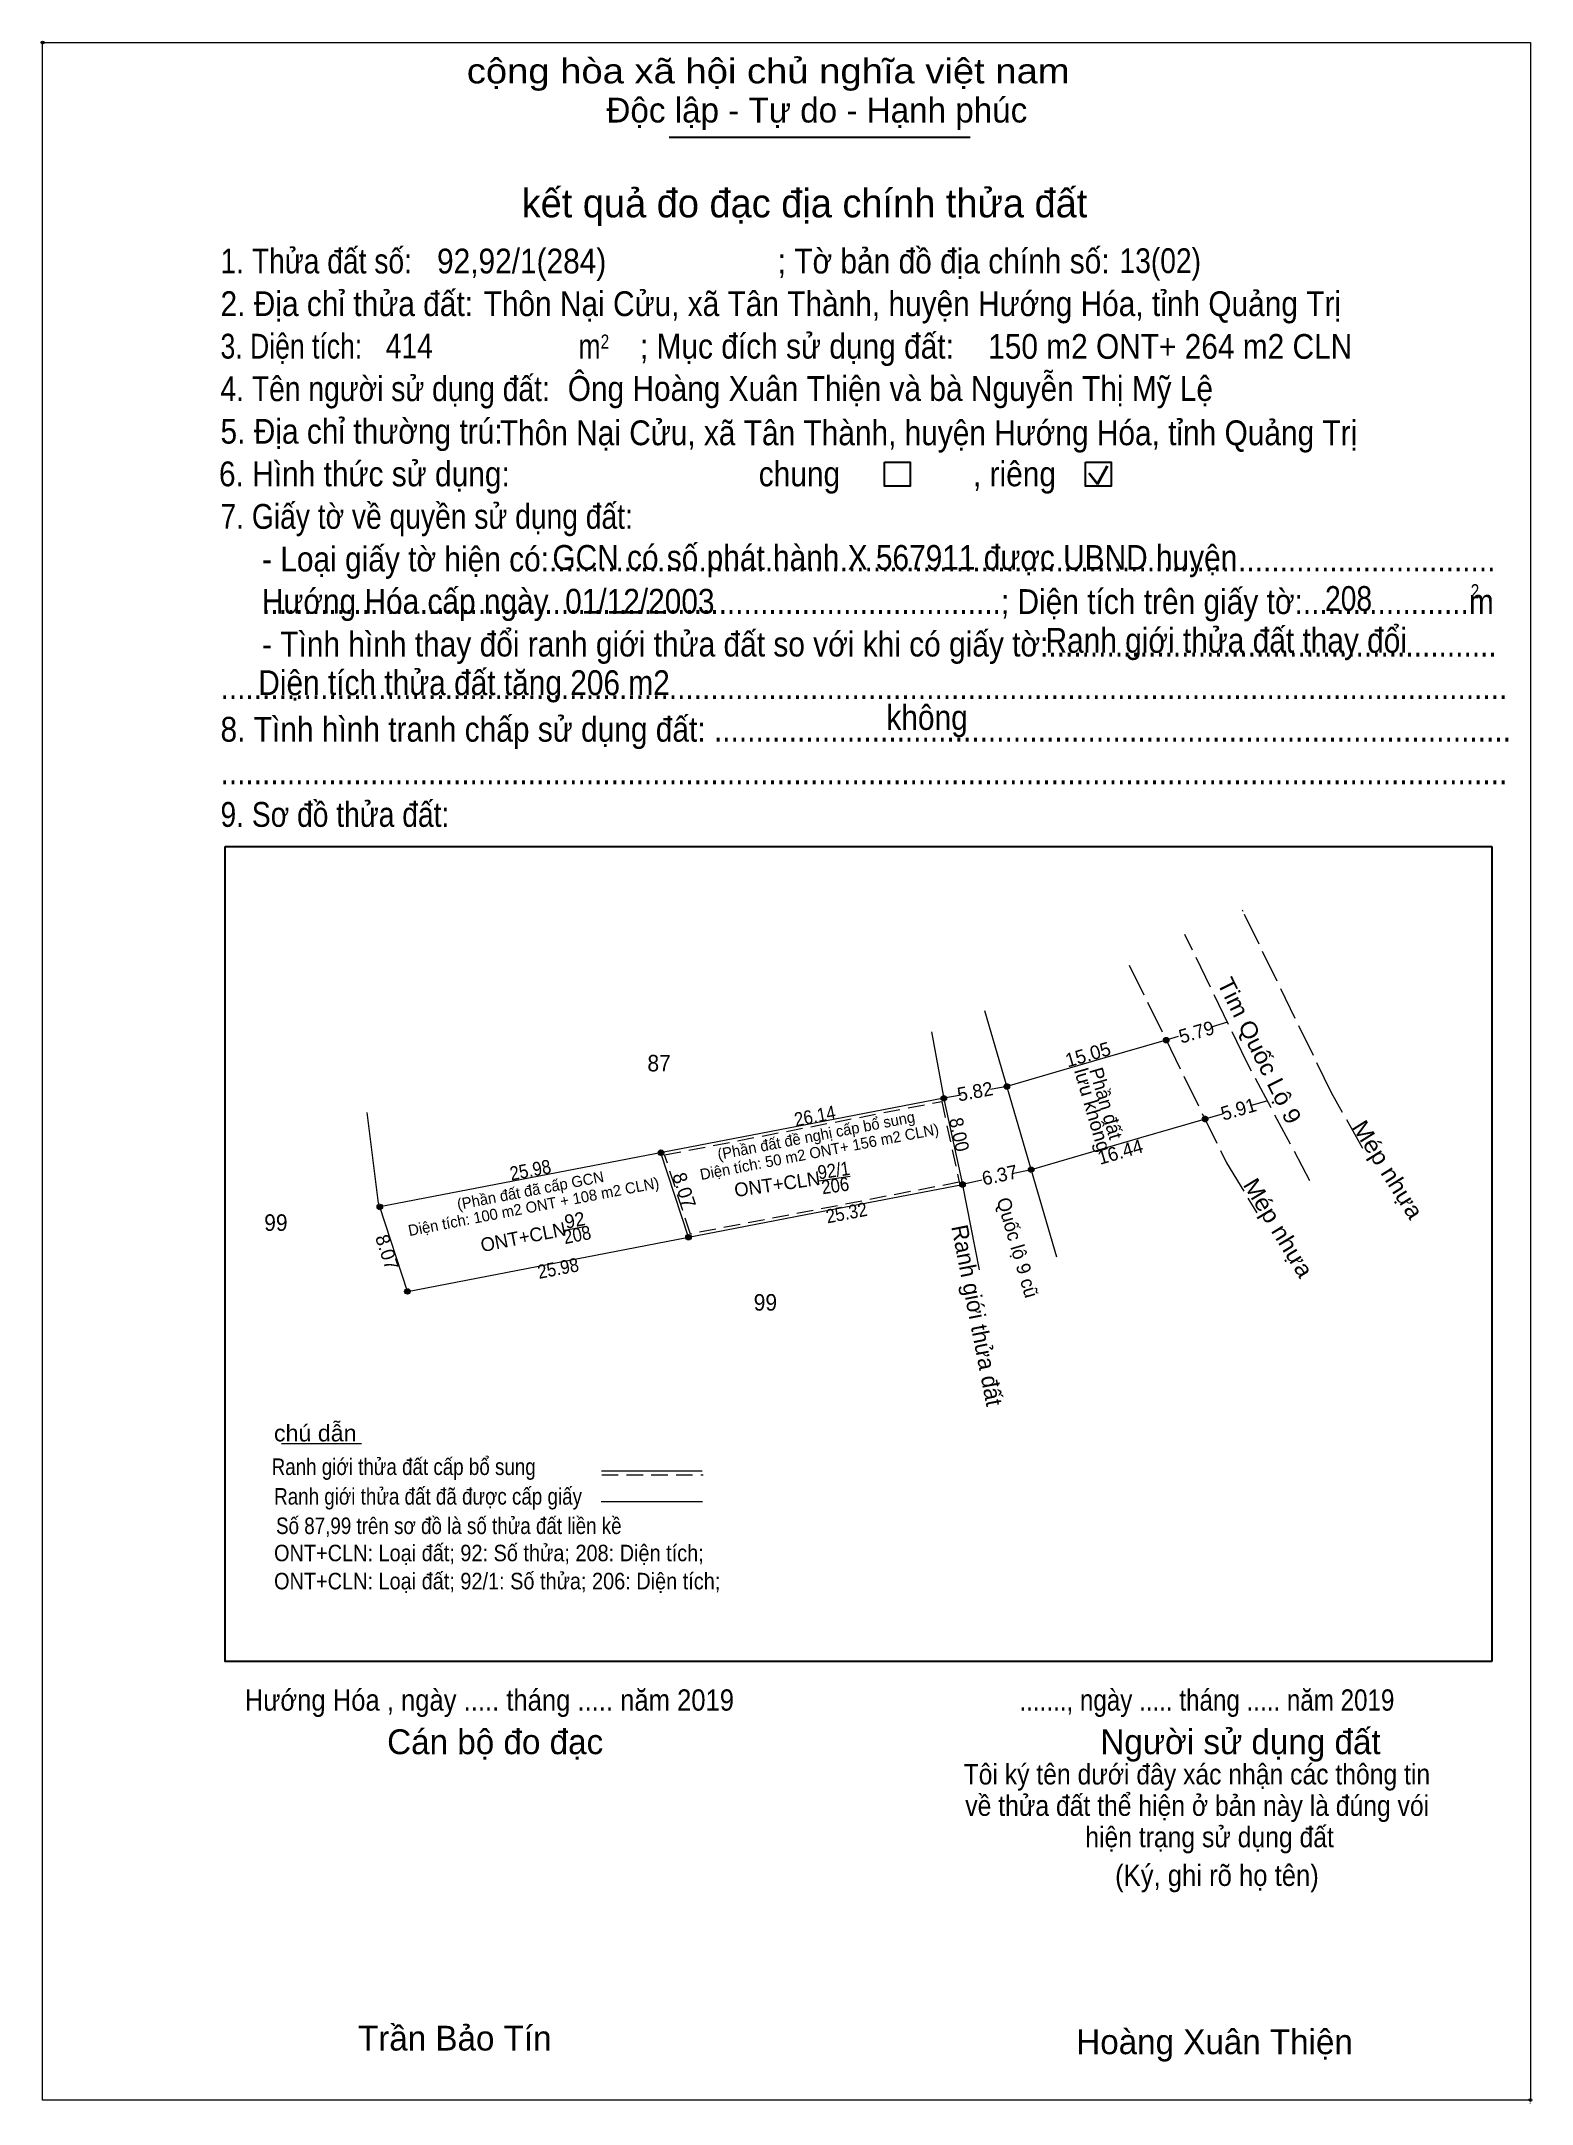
# Model space of a CAD drawing. Header units: metres. Extents: x 540410 to 540926, y 1835624 to 1835812.
# Drawn here: x 540410.3 to 540545.5, y 1835624.4 to 1835811.6 of the extents above; entities that cross this region are included whole.
import ezdxf
from ezdxf.enums import TextEntityAlignment as Align

# ---------------------------------------------------------------- set-up
doc = ezdxf.new("R2010")
doc.units = ezdxf.units.M
doc.header["$LTSCALE"] = 0.5
doc.header["$PDMODE"] = 32
doc.header["$PDSIZE"] = 0.25
doc.linetypes.add('LONG_DASHED', pattern=[7.5, 6, -1.5])
doc.linetypes.add('MEDIUM_DASHED', pattern=[4.5, 3, -1.5])
for name, color, linetype, lineweight in [('1', 7, 'MEDIUM_DASHED', 13), ('10', 7, 'Continuous', 13), ('13', 7, 'Continuous', 13), ('17', 7, 'Continuous', 13), ('2', 7, 'Continuous', 13), ('22', 7, 'Continuous', 13), ('6', 7, 'Continuous', 13), ('63', 7, 'Continuous', 13)]:
    doc.layers.add(name, color=color, linetype=linetype, lineweight=lineweight)

msp = doc.modelspace()

# ---------------------------------------------------------------- texts
at = {"layer": '10'}
for s, height, rotation, width, p in [('Tim Quốc Lộ 9', 1.5, 296.217, 1.1, (540520.167, 1835719.6263)), ('lưu không', 1.25, 286.259, 1.05, (540505.0987, 1835714.4)), ('Mép nhựa', 1.5, 302.076, 1.1, (540531.8429, 1835708.7633)), ('Mép nhựa', 1.5, 301.241, 1.1, (540521.9096, 1835703.489))]:
    msp.add_text(s, height=height, rotation=rotation, dxfattribs=dict(at, width=width)).set_placement(p, align=Align.CENTER)
for s, height, rotation, p in [('5.79', 1.25, 16.244, (540515.3002, 1835721.0437)), ('15.05', 1.25, 16.243, (540505.4502, 1835719.009)), ('Phần đất ', 1.25, 286.259, (540506.376, 1835714.775)), ('5.82', 1.25, 10.595, (540495.1451, 1835715.6359)), ('5.91', 1.25, 16.225, (540519.1154, 1835714.0459)), ('16.44', 1.25, 16.252, (540508.3751, 1835710.1707)), ('6.37', 1.25, 12.139, (540497.3986, 1835708.0546)), ('Quốc lộ 9 cũ', 1.25, 286.259, (540498.2866, 1835701.91)), ('Ranh giới thửa đất', 1.5, 281.095, (540494.4707, 1835695.7893))]:
    msp.add_text(s, height=height, rotation=rotation, dxfattribs=at).set_placement(p, align=Align.CENTER)
at = {"layer": '10', "width": 0.95}
for s, p in [('87', (540466.36, 1835718.07)), ('99', (540431.585, 1835703.6)), ('99', (540476.005, 1835696.36))]:
    msp.add_text(s, height=1.5, dxfattribs=at).set_placement(p, align=Align.CENTER)
at = {"layer": '13', "width": 0.9}
for s, rotation, p in [('92/1', 8.187, (540482.296, 1835708.4766)), ('206', 8.187, (540482.431, 1835707.0929)), ('208', 11.249, (540459.0431, 1835702.6332))]:
    msp.add_text(s, height=1.25, rotation=rotation, dxfattribs=at).set_placement(p, align=Align.CENTER)
at = {"layer": '13'}
for s, rotation, p in [('ONT+CLN', 8.187, (540477.161, 1835707.2211)), ('ONT+CLN', 11.249, (540454.1481, 1835702.4275)), ('92', 11.249, (540458.8281, 1835703.9586))]:
    msp.add_text(s, height=1.25, rotation=rotation, dxfattribs=at).set_placement(p, align=Align.CENTER)
at = {"layer": '2'}
for s, height, width, p in [('cộng hòa xã hội chủ nghĩa việt nam', 2.253, 1.15, (540448.91, 1835807.75)), ('1. Thửa đất số:', 2.253, 0.85, (540426.56, 1835790.5)), ('92,92/1(284)', 2.25, 0.9, (540446.21, 1835790.5)), ('; Tờ bản đồ địa chính số:', 2.253, 0.9, (540477.12, 1835790.5)), ('13(02)', 2.25, 0.85, (540508.14, 1835790.53)), ('2. Địa chỉ thửa đất:', 2.253, 0.9, (540426.56, 1835786.63)), ('Thôn Nại Cửu, xã Tân Thành, huyện Hướng Hóa, tỉnh Quảng Trị', 2.25, 0.9, (540450.44, 1835786.63)), ('3. Diện tích:', 2.253, 0.8, (540426.56, 1835782.77)), ('414', 2.25, 0.85, (540441.56, 1835782.79)), ('2', 1.288, 0.8, (540461.06, 1835783.67)), ('; Mục đích sử dụng đất:', 2.253, 0.9, (540464.62, 1835782.77)), ('150 m2 ONT+ 264 m2 CLN', 2.25, 0.9, (540496.22, 1835782.75)), ('m', 2.253, 0.8, (540459.04, 1835782.77)), ('4. Tên người sử dụng đất:', 2.253, 0.85, (540426.56, 1835778.91)), ('Ông Hoàng Xuân Thiện và bà Nguyễn Thị Mỹ Lệ', 2.25, 0.9, (540458.07, 1835778.93)), ('5. Địa chỉ thường trú:', 2.253, 0.9, (540426.56, 1835775.05)), ('Thôn Nại Cửu, xã Tân Thành, huyện Hướng Hóa, tỉnh Quảng Trị', 2.25, 0.9, (540451.91, 1835774.91)), ('6. Hình thức sử dụng:', 2.253, 0.9, (540426.42, 1835771.18)), ('chung                , riêng', 2.253, 0.9, (540475.4, 1835771.18)), ('7. Giấy tờ về quyền sử dụng đất:', 2.253, 0.85, (540426.56, 1835767.32)), ('     - Loại giấy tờ hiện có:..................................................................................................................', 2.253, 0.9, (540426.56, 1835763.45)), ('GCN có số phát hành X 567911 được UBND huyện ', 2.25, 0.9, (540456.68, 1835763.6)), ('2', 1.288, 0.8, (540540.01, 1835761.01)), (' Hướng Hóa cấp ngày  01/12/2003', 2.25, 0.9, (540429.56, 1835759.62)), ('     .........................................................................................; Diện tích trên giấy tờ:....................m', 2.253, 0.9, (540426.56, 1835759.59)), ('208', 2.25, 0.85, (540526.79, 1835759.87)), ('Ranh giới thửa đất thay đổi', 2.25, 0.9, (540501.43, 1835756.07)), ('     - Tình hình thay đổi ranh giới thửa đất so với khi có giấy tờ:......................................................', 2.253, 0.9, (540426.56, 1835755.73)), ('Diện tích thửa đất tăng 206 m2 ', 2.25, 0.9, (540429.99, 1835752.23)), ('...........................................................................................................................................................', 2.253, 0.9, (540426.56, 1835751.87)), ('không', 2.254, 0.9, (540486.98, 1835749.07)), ('8. Tình hình tranh chấp sử dụng đất: ................................................................................................', 2.253, 0.9, (540426.56, 1835748)), ('...........................................................................................................................................................', 2.253, 0.9, (540426.56, 1835744.14)), ('9. Sơ đồ thửa đất:', 2.253, 0.85, (540426.56, 1835740.27)), ('Hướng Hóa , ngày ..... tháng ..... năm 2019', 1.93, 0.9, (540428.76, 1835660.05)), ('......., ngày ..... tháng ..... năm 2019', 1.93, 0.85, (540499.06, 1835660.05)), ('(Ký, ghi rõ họ tên)', 1.932, 0.9, (540507.74, 1835644.14))]:
    msp.add_text(s, height=height, dxfattribs=dict(at, width=width)).set_placement(p)
for s, height, p in [('Độc lập - Tự do - Hạnh phúc', 2.253, (540461.58, 1835804.2)), ('Cán bộ đo đạc', 2.254, (540441.68, 1835656.1)), ('Người sử dụng đất', 2.253, (540506.4, 1835656.1)), ('Trần Bảo Tín', 2.25, (540439.04, 1835629.2)), ('Hoàng Xuân Thiện', 2.25, (540504.22, 1835628.87))]:
    msp.add_text(s, height=height, dxfattribs=at).set_placement(p)
for s, height, p in [('kết quả đo đạc địa chính thửa đất', 2.576, (540479.555, 1835795.59)), ('.', 0.644, (540545.4086, 1835624.37))]:
    msp.add_text(s, height=height, dxfattribs=at).set_placement(p, align=Align.CENTER)
for s, height, rotation, p in [('(Phần đất đề nghị cấp bổ sung', 1, 10.908, (540480.7054, 1835711.7602)), ('Diện tích: 50 m2 ONT+ 156 m2 CLN)', 1, 10.908, (540480.9954, 1835710.2881)), ('Diện tích: 100 m2 ONT + 108 m2 CLN)', 1, 10.908, (540455.0654, 1835705.3102)), ('(Phần đất đã cấp GCN', 1, 10.908, (540454.7754, 1835706.7785)), ('8.07', 1.25, 288.053, (540441.081, 1835701.4737))]:
    msp.add_text(s, height=height, rotation=rotation, dxfattribs=at).set_placement(p, align=Align.CENTER)
at = {"layer": '2', "width": 0.9}
for p in [(540454.7966, 1835708.5119), (540457.3166, 1835699.5919)]:
    msp.add_text('25.98', height=1.25, rotation=10.916, dxfattribs=at).set_placement(p, align=Align.CENTER)
for s, p in [('Tôi ký tên dưới đây xác nhận các thông tin', (540515.16, 1835653.35)), ('về thửa đất thể hiện ở bản này là đúng vói', (540515.19, 1835650.5)), ('hiện trạng sử dụng đất', (540516.31, 1835647.65))]:
    msp.add_text(s, height=1.862, dxfattribs=at).set_placement(p, align=Align.CENTER)
at = {"layer": '6'}
for s, width, p in [('chú dẫn', 1.05, (540431.41, 1835684.49)), ('Ranh giới thửa đất cấp bổ sung', 0.85, (540431.2, 1835681.44)), ('Ranh giới thửa đất đã được cấp giấy', 0.85, (540431.43, 1835678.75)), ('Số 87,99 trên sơ đồ là số thửa đất liền kề', 0.85, (540431.6, 1835676.08)), ('ONT+CLN: Loại đất; 92: Số thửa; 208: Diện tích;', 0.9, (540431.42, 1835673.61)), ('ONT+CLN: Loại đất; 92/1: Số thửa; 206: Diện tích;', 0.9, (540431.42, 1835671.06))]:
    msp.add_text(s, height=1.5, dxfattribs=dict(at, width=width)).set_placement(p)
at = {"layer": '63'}
for s, rotation, width, p in [('26.14', 10.893, 0.9, (540480.6119, 1835713.416)), ('8.00', 282.195, 0.95, (540492.9848, 1835712.207)), ('25.32', 10.906, 0.9, (540483.4868, 1835704.6255))]:
    msp.add_text(s, height=1.25, rotation=rotation, dxfattribs=dict(at, width=width)).set_placement(p, align=Align.CENTER)
msp.add_text('8.07', height=1.25, rotation=288.053, dxfattribs=at).set_placement((540468.041, 1835707.0937), align=Align.CENTER)

# ---------------------------------------------------------------- hatches: boundary and pattern name
at = {"layer": '10'}
for points in [[(540512.62, 1835720.91, 1), (540512.12, 1835720.91, 1)], [(540492.45, 1835715.63, 1), (540491.95, 1835715.63, 1)], [(540498.17, 1835716.7, 1), (540497.67, 1835716.7, 1)], [(540516.15, 1835713.75, 1), (540515.65, 1835713.75, 1)], [(540466.78, 1835710.69, 1), (540466.28, 1835710.69, 1)], [(540494.14, 1835707.81, 1), (540493.64, 1835707.81, 1)], [(540500.37, 1835709.15, 1), (540499.87, 1835709.15, 1)], [(540441.27, 1835705.77, 1), (540440.77, 1835705.77, 1)], [(540469.28, 1835703.02, 1), (540468.78, 1835703.02, 1)], [(540443.77, 1835698.1, 1), (540443.27, 1835698.1, 1)]]:
    msp.add_hatch(color=256, dxfattribs=at).paths.add_polyline_path(points)

# ---------------------------------------------------------------- linework, layer by layer
at = {"layer": '1'}
msp.add_lwpolyline([(540492.01, 1835715.34), (540493.59, 1835708.01), (540469.2, 1835703.31), (540466.86, 1835710.5)], close=True, dxfattribs=at)
at = {"layer": '10'}
for p, q in [((540495.9, 1835723.61), (540502.43, 1835701.23)), ((540513.47, 1835721.23), (540512.37, 1835720.91)), ((540517.93, 1835722.53), (540516.45, 1835722.1)), ((540493.77, 1835715.92), (540492.2, 1835715.63)), ((540497.92, 1835716.7), (540496.42, 1835716.42)), ((540521.56, 1835715.4), (540519.99, 1835714.94)), ((540440.91, 1835706.1), (540439.87, 1835714.33)), ((540517.45, 1835714.2), (540515.89, 1835713.75)), ((540469.03, 1835703.02), (540466.53, 1835710.69)), ((540495.65, 1835708.19), (540493.89, 1835707.81)), ((540500.12, 1835709.15), (540498.41, 1835708.78)), ((540440.91, 1835706.1), (540441.02, 1835705.77)), ((540479.66, 1835705.07), (540493.89, 1835707.81)), ((540443.52, 1835698.1), (540441.02, 1835705.77)), ((540443.52, 1835698.1), (540479.66, 1835705.07))]:
    msp.add_line(p, q, dxfattribs=at)
at = {"layer": '10', "linetype": 'LONG_DASHED'}
msp.add_lwpolyline([(540525.42, 1835708.15), (540519.66, 1835718.96), (540514.08, 1835730.5)], dxfattribs=at)
at = {"layer": '10'}
for points in [[(540512.37, 1835720.91), (540506.8, 1835719.29), (540497.92, 1835716.7)], [(540492.2, 1835715.63), (540479.66, 1835713.21), (540441.02, 1835705.77)], [(540515.9, 1835713.75), (540510.03, 1835712.04), (540500.12, 1835709.15)]]:
    msp.add_lwpolyline(points, dxfattribs=at)
at = {"layer": '10', "linetype": 'LONG_DASHED'}
for centre in [(540512.37, 1835720.91), (540515.9, 1835713.75)]:
    msp.add_circle(centre, 0.25, dxfattribs=at)
at = {"layer": '10'}
for centre in [(540492.2, 1835715.63), (540497.92, 1835716.7), (540466.53, 1835710.69), (540493.89, 1835707.81), (540500.12, 1835709.15), (540441.02, 1835705.77), (540469.03, 1835703.02), (540443.52, 1835698.1)]:
    msp.add_circle(centre, 0.25, dxfattribs=at)
at = {"layer": '13'}
for p, q in [((540480.83, 1835708.14), (540483.71, 1835708.56)), ((540457.66, 1835703.62), (540459.75, 1835704.03))]:
    msp.add_line(p, q, dxfattribs=at)
at = {"layer": '17'}
msp.add_line((540432.1, 1835684.29), (540439.34, 1835684.29), dxfattribs=at)
at = {"layer": '2', "lineweight": 25}
for p, q in [((540467.28, 1835802.88), (540494.58, 1835802.88)), ((540426.97, 1835738.49), (540541.91, 1835738.49)), ((540541.91, 1835738.49), (540541.91, 1835664.51))]:
    msp.add_line(p, q, dxfattribs=at)
at = {"layer": '2', "lineweight": 35}
for p, q in [((540505.36, 1835772.36), (540506.13, 1835771.36)), ((540506.13, 1835771.36), (540507.06, 1835773.04))]:
    msp.add_line(p, q, dxfattribs=at)
at = {"layer": '2'}
msp.add_lwpolyline([(540410.42, 1835811.45), (540545.43, 1835811.45), (540545.43, 1835624.71), (540410.42, 1835624.71)], close=True, dxfattribs=at)
at = {"layer": '2', "lineweight": 25}
for points in [[(540486.82, 1835773.36), (540489.14, 1835773.36), (540489.14, 1835771.2), (540486.82, 1835771.2)], [(540505.06, 1835773.36), (540507.38, 1835773.36), (540507.38, 1835771.2), (540505.06, 1835771.2)]]:
    msp.add_lwpolyline(points, close=True, dxfattribs=at)
msp.add_lwpolyline([(540541.91, 1835664.51), (540426.97, 1835664.51), (540426.97, 1835738.49)], dxfattribs=at)
at = {"layer": '2'}
for p in [(540410.42, 1835811.45), (540545.42, 1835624.71)]:
    msp.add_point(p, dxfattribs=at)
at = {"layer": '22', "linetype": 'LONG_DASHED'}
for points in [[(540530.23, 1835711.07), (540527.37, 1835716.14), (540519.28, 1835732.74), (540519.33, 1835732.61)], [(540509.02, 1835727.72), (540517.85, 1835709.78), (540520.61, 1835705.23)]]:
    msp.add_lwpolyline(points, dxfattribs=at)
at = {"layer": '22'}
for points in [[(540491.07, 1835721.67), (540492.24, 1835715.44), (540493.89, 1835707.81)], [(540493.89, 1835707.81), (540493.9, 1835707.75), (540495.41, 1835700.05)]]:
    msp.add_lwpolyline(points, dxfattribs=at)
at = {"layer": '6'}
for p, q in [((540461.12, 1835681.83), (540470.26, 1835681.83)), ((540461.11, 1835679.02), (540470.31, 1835679.02))]:
    msp.add_line(p, q, dxfattribs=at)
at = {"layer": '6', "linetype": 'MEDIUM_DASHED'}
msp.add_line((540461.15, 1835681.45), (540470.35, 1835681.45), dxfattribs=at)

msp.set_redraw_order([(e.dxf.handle, doc.entitydb.next_handle()) for e in msp.query("TEXT MTEXT ATTDEF DIMENSION ARC_DIMENSION")])  # texts and dimensions are drawn at this point

doc.saveas('drawing.dxf')
